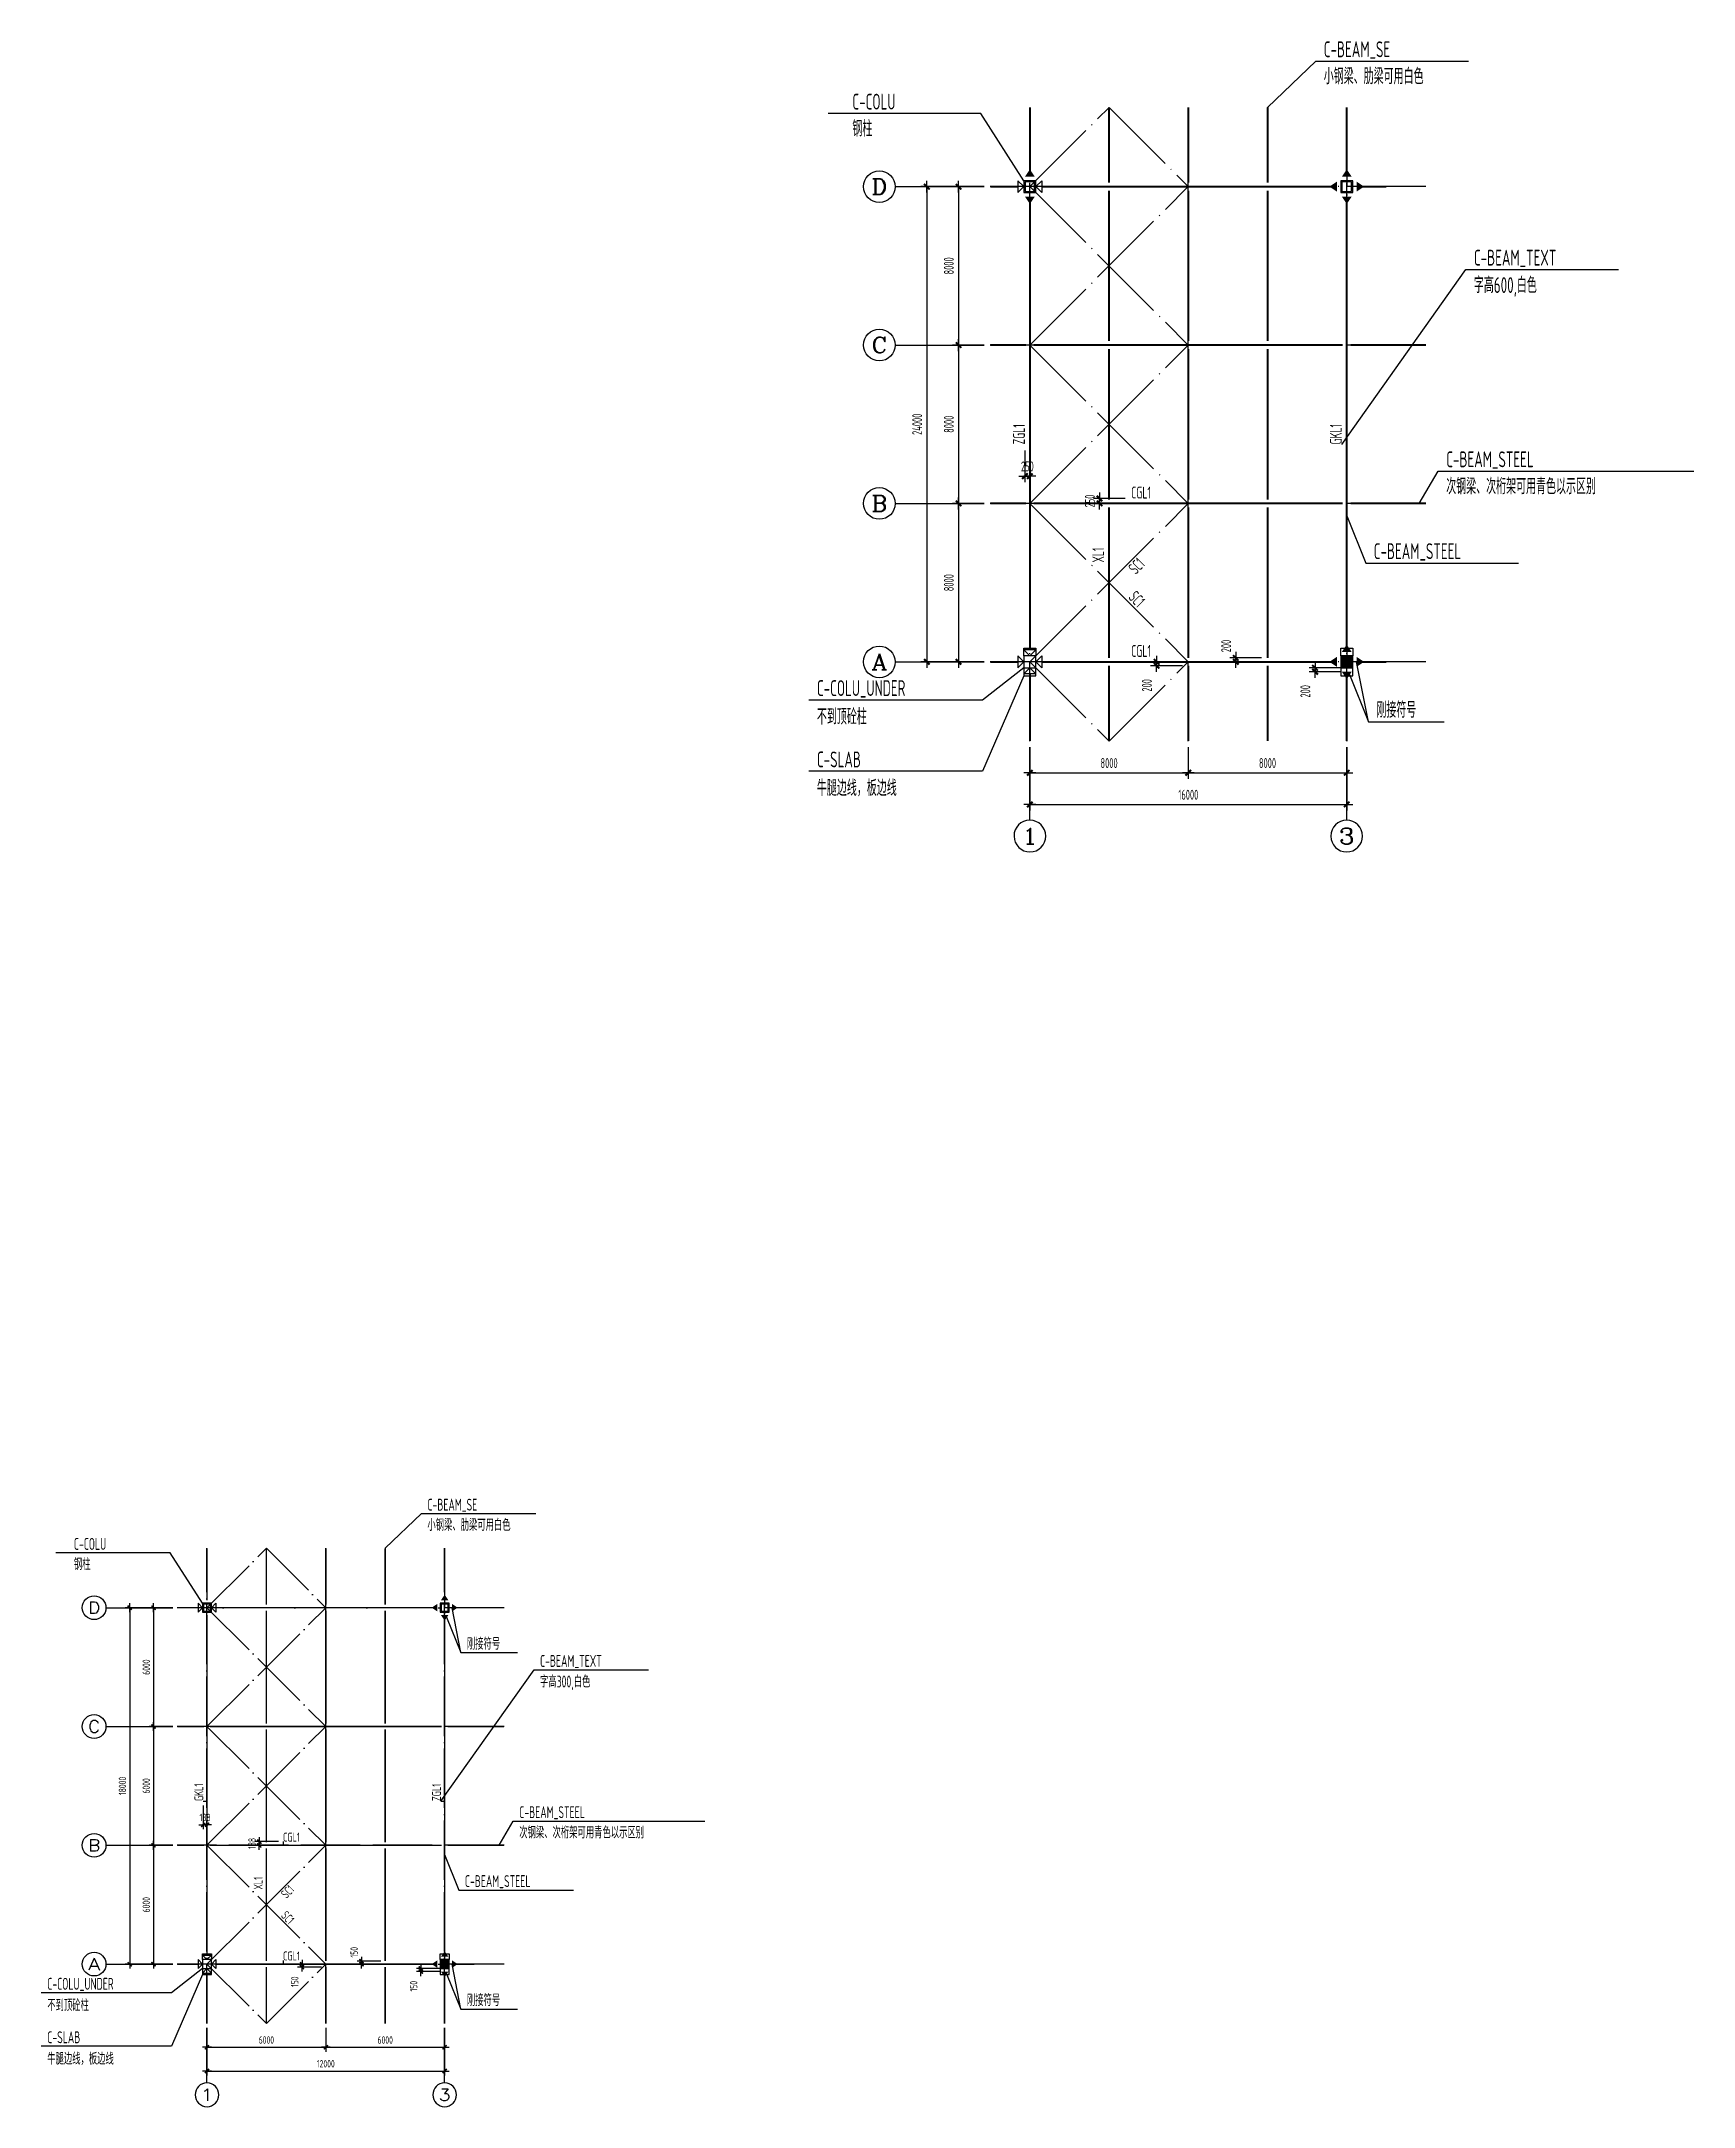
# Model space of a CAD drawing. Extents: x -469675 to 2400000, y -476501 to 2085364.
# Drawn here: x 296472 to 379902, y -175398 to -71088 of the extents above; entities that cross this region are included whole.
import ezdxf
from ezdxf.enums import TextEntityAlignment as Align

# ---------------------------------------------------------------- set-up
doc = ezdxf.new("R2010")
doc.units = 0
doc.header["$LTSCALE"] = 1000
doc.header["$MEASUREMENT"] = 0
for name, pattern in [('DASH', [0.35, 0.25, -0.1]), ('DOTE', [2.42, 2, -0.2, 0.02, -0.2]), ('PHANTOM2', [1.25, 0.625, -0.125, 0.125, -0.125, 0.125, -0.125])]:
    doc.linetypes.add(name, pattern=pattern)
doc.layers.get('0').update_dxf_attribs({"linetype": 'CONTINUOUS', "lineweight": 20})
doc.layers.get('Defpoints').update_dxf_attribs({"linetype": 'CONTINUOUS'})
for name, color, linetype in [('C-AXIS_DIM', 3, 'CONTINUOUS'), ('C-AXIS_DOTE', 1, 'DOTE'), ('C-BEAM_SE', 3, 'DASH'), ('C-BEAM_STEEL', 4, 'PHANTOM2'), ('C-BEAM_TEXT', 200, 'CONTINUOUS'), ('C-COLU', 2, 'CONTINUOUS'), ('C-COLU_HATCH', 253, 'CONTINUOUS'), ('C-COLU_UNDER', 6, 'DASH'), ('C-SLAB', 7, 'CONTINUOUS'), ('C-STEEL_BRACE', 2, 'DOTE')]:
    doc.layers.add(name, color=color, linetype=linetype)
doc.layers.add('C-注释', color=30, linetype='CONTINUOUS', plot=False)
doc.styles.add('COMPLEX', font='complex.shx', dxfattribs={"bigfont": 'gbhzfs.shx'})
doc.styles.add('DIM_FONT', font='gbxwxt.shx', dxfattribs={"width": 0.7, "bigfont": 'gbhzfs.shx'})
doc.styles.add('GBSTYLE', font='gbxwxt.shx', dxfattribs={"width": 0.7, "bigfont": 'gbhzfs.shx'})
doc.dimstyles.new('XB DIMN150', dxfattribs={"dimscale": 1.5, "dimtxt": 250, "dimasz": 1, "dimexe": 150, "dimexo": 150, "dimgap": 120, "dimtad": 1, "dimdec": 0, "dimzin": 0, "dimdsep": 46, "dimtxsty": 'DIM_FONT', "dimblk": '_dimx', "dimcen": 0.09, "dimclrt": 7, "dimazin": 0, "dimtfac": 1, "dimtdec": 0, "dimtix": 1, "dimtmove": 2, "dimatfit": 3, "dimldrblk": '_dimx', "dimfxl": 0, "dimtolj": 1, "dimtzin": 0, "dimarcsym": 0})
doc.dimstyles.new('XB DIMN200', dxfattribs={"dimscale": 2, "dimtxt": 250, "dimasz": 1, "dimexe": 150, "dimexo": 150, "dimgap": 120, "dimtad": 1, "dimdec": 0, "dimzin": 0, "dimdsep": 46, "dimtxsty": 'DIM_FONT', "dimblk": '_dimx', "dimcen": 0.09, "dimclrd": 3, "dimclre": 3, "dimclrt": 7, "dimazin": 0, "dimtfac": 1, "dimtdec": 0, "dimtix": 1, "dimtmove": 2, "dimatfit": 3, "dimldrblk": '_dimx', "dimfxl": 0, "dimtolj": 1, "dimtzin": 0, "dimarcsym": 0})

msp = doc.modelspace()

# ---------------------------------------------------------------- texts
at = {"layer": 'C-BEAM_TEXT', "color": 7, "ltscale": 2, "style": 'GBSTYLE', "width": 0.7}
for s, rotation, p in [('ZGL1', 90, (346134.306, -91446.5999)), ('GKL1', 90, (362134.306, -91446.5999)), ('XL1', 90, (350134.306, -97411.9607)), ('SC1', 45.734097741, (351736.3617, -98052.5882)), ('SC1', 314.265902259, (351323.2223, -99207.5443))]:
    msp.add_text(s, height=600, rotation=rotation, dxfattribs=at).set_placement(p)
for p in [(351503.8385, -94178.7232), (351503.8385, -102178.7232)]:
    msp.add_text('CGL1', height=600, dxfattribs=at).set_placement(p)
at = {"layer": 'C-BEAM_TEXT', "color": 7, "ltscale": 1.5, "style": 'GBSTYLE', "width": 0.7}
for s, rotation, p in [('GKL1', 90, (304648.9023, -159960.9139)), ('ZGL1', 90, (316648.9023, -159960.9139)), ('XL1', 90, (307648.9023, -164434.9346)), ('SC1', 45.73409774, (308850.444, -164915.4051)), ('SC1', 314.26590226, (308540.5895, -165781.6223))]:
    msp.add_text(s, height=450, rotation=rotation, dxfattribs=at).set_placement(p)
for p in [(308676.0516, -162010.0064), (308676.0516, -168010.0064)]:
    msp.add_text('CGL1', height=450, dxfattribs=at).set_placement(p)
at = {"layer": 'C-注释', "ltscale": 2, "style": 'GBSTYLE', "width": 0.7}
for s, p in [('C-BEAM_SE', (361223.6032, -71890.8056)), ('小钢梁、肋梁可用白色', (361223.6032, -73254.6151)), ('C-COLU', (337423.6032, -74534.6151)), ('钢柱', (337423.6032, -75898.4246)), ('C-BEAM_TEXT', (368803.6032, -82414.6151)), ('字高600,白色', (368803.6032, -83799.8783)), ('C-BEAM_STEEL', (367406.5913, -92598.1962)), ('次钢梁、次桁架可用青色以示区别', (367406.5913, -93962.0057)), ('C-BEAM_STEEL', (363746.5913, -97238.1962)), ('C-COLU_UNDER', (335631.2115, -104154.8612)), ('不到顶砼柱', (335631.2115, -105597.0086)), ('刚接符号', (363879.0875, -105253.5668)), ('C-SLAB', (335631.2115, -107756.1854)), ('牛腿边线，板边线', (335631.2115, -109198.3327))]:
    msp.add_text(s, height=800, dxfattribs=at).set_placement(p)
at = {"layer": 'C-注释', "ltscale": 1.5, "style": 'GBSTYLE', "width": 0.7}
for s, p in [('C-BEAM_SE', (315965.8752, -145294.0682)), ('小钢梁、肋梁可用白色', (315965.8752, -146316.9254)), ('C-COLU', (298115.8752, -147276.9254)), ('钢柱', (298115.8752, -148299.7825)), ('刚接符号', (317957.4883, -152316.1391)), ('C-BEAM_TEXT', (321650.8752, -153186.9254)), ('字高300,白色', (321650.8752, -154225.8727)), ('C-BEAM_STEEL', (320603.1162, -160824.6111)), ('次钢梁、次桁架可用青色以示区别', (320603.1162, -161847.4683)), ('C-BEAM_STEEL', (317858.1162, -164304.6111)), ('C-COLU_UNDER', (296771.5814, -169492.1099)), ('不到顶砼柱', (296771.5814, -170573.7204)), ('刚接符号', (317957.4883, -170316.1391)), ('C-SLAB', (296771.5814, -172193.103)), ('牛腿边线，板边线', (296771.5814, -173274.7135))]:
    msp.add_text(s, height=600, dxfattribs=at).set_placement(p)

# ---------------------------------------------------------------- blocks, each defined once
blk = doc.blocks.new('_dimx')
blk.add_line((-150, 0), (150, 0))
at = {"const_width": 50}
blk.add_lwpolyline([(-70, -70), (70, 70)], dxfattribs=at)
blk = doc.blocks.new('*D331')
at = {"layer": 'C-AXIS_DIM', "color": 3, "lineweight": -2, "ltscale": 2, "transparency": 16777216}
for p, q in [((354384, -106729), (354384, -108329)), ((362384, -106729), (362384, -108329)), ((354386, -108029), (362382, -108029))]:
    blk.add_line(p, q, dxfattribs=at)
at = {"layer": 'Defpoints', "color": 0, "ltscale": 2, "transparency": 16777216}
for p in [(354384, -106429), (362384, -106429), (362384, -108029)]:
    blk.add_point(p, dxfattribs=at)
at = {"layer": 'C-AXIS_DIM', "color": 3, "lineweight": -2, "ltscale": 2, "transparency": 16777216, "xscale": 2, "yscale": 2, "zscale": 2, "rotation": 180}
blk.add_blockref('_dimx', (354384, -108029), dxfattribs=at)
at = {"layer": 'C-AXIS_DIM', "color": 3, "lineweight": -2, "ltscale": 2, "transparency": 16777216, "xscale": 2, "yscale": 2, "zscale": 2}
blk.add_blockref('_dimx', (362384, -108029), dxfattribs=at)
at = {"layer": 'C-AXIS_DIM', "color": 7, "ltscale": 2, "transparency": 16777216, "insert": (358384, -107539), "char_height": 500, "attachment_point": 5, "style": 'DIM_FONT'}
blk.add_mtext('\\A1;8000', dxfattribs=at)
blk = doc.blocks.new('*D332')
at = {"layer": 'C-AXIS_DIM', "color": 3, "lineweight": -2, "ltscale": 2, "transparency": 16777216}
for p, q in [((346384, -106729), (346384, -108329)), ((354384, -106729), (354384, -108329)), ((346386, -108029), (354382, -108029))]:
    blk.add_line(p, q, dxfattribs=at)
at = {"layer": 'Defpoints', "color": 0, "ltscale": 2, "transparency": 16777216}
for p in [(346384, -106429), (354384, -106429), (354384, -108029)]:
    blk.add_point(p, dxfattribs=at)
at = {"layer": 'C-AXIS_DIM', "color": 3, "lineweight": -2, "ltscale": 2, "transparency": 16777216, "xscale": 2, "yscale": 2, "zscale": 2, "rotation": 180}
blk.add_blockref('_dimx', (346384, -108029), dxfattribs=at)
at = {"layer": 'C-AXIS_DIM', "color": 3, "lineweight": -2, "ltscale": 2, "transparency": 16777216, "xscale": 2, "yscale": 2, "zscale": 2}
blk.add_blockref('_dimx', (354384, -108029), dxfattribs=at)
at = {"layer": 'C-AXIS_DIM', "color": 7, "ltscale": 2, "transparency": 16777216, "insert": (350384, -107539), "char_height": 500, "attachment_point": 5, "style": 'DIM_FONT'}
blk.add_mtext('\\A1;8000', dxfattribs=at)
blk = doc.blocks.new('刚接符号')
at = {"layer": 'C-BEAM_STEEL', "color": 0}
blk.add_lwpolyline([(0, 0, 250, 50, 0), (150, 0, 50, 50, 0)], format="xyseb", dxfattribs=at)
blk = doc.blocks.new('*D333')
at = {"layer": 'C-注释', "color": 3, "lineweight": -2, "ltscale": 2, "transparency": 16777216}
for p, q in [((346134, -91747), (346134, -93347)), ((346384, -91747), (346384, -93347)), ((346132, -93047), (346130, -93047)), ((346134, -93047), (346384, -93047)), ((346386, -93047), (346388, -93047))]:
    blk.add_line(p, q, dxfattribs=at)
at = {"layer": 'Defpoints', "color": 0, "ltscale": 2, "transparency": 16777216}
for p in [(346134, -91447), (346384, -91447), (346384, -93047)]:
    blk.add_point(p, dxfattribs=at)
at = {"layer": 'C-注释', "color": 3, "lineweight": -2, "ltscale": 2, "transparency": 16777216, "xscale": 2, "yscale": 2, "zscale": 2}
blk.add_blockref('_dimx', (346134, -93047), dxfattribs=at)
at = {"layer": 'C-注释', "color": 3, "lineweight": -2, "ltscale": 2, "transparency": 16777216, "xscale": 2, "yscale": 2, "zscale": 2, "rotation": 180}
blk.add_blockref('_dimx', (346384, -93047), dxfattribs=at)
at = {"layer": 'C-注释', "color": 7, "ltscale": 2, "transparency": 16777216, "insert": (346259, -92557), "char_height": 500, "attachment_point": 5, "style": 'DIM_FONT'}
blk.add_mtext('\\A1;250', dxfattribs=at)
blk = doc.blocks.new('*D334')
at = {"layer": 'C-注释', "color": 3, "lineweight": -2, "ltscale": 2, "transparency": 16777216}
for p, q in [((351204, -94179), (349604, -94179)), ((351204, -94429), (349604, -94429)), ((349904, -94177), (349904, -94175)), ((349904, -94179), (349904, -94429)), ((349904, -94431), (349904, -94433))]:
    blk.add_line(p, q, dxfattribs=at)
at = {"layer": 'Defpoints', "color": 0, "ltscale": 2, "transparency": 16777216}
for p in [(349904, -94429), (351504, -94179), (351504, -94429)]:
    blk.add_point(p, dxfattribs=at)
at = {"layer": 'C-注释', "color": 3, "lineweight": -2, "ltscale": 2, "transparency": 16777216, "xscale": 2, "yscale": 2, "zscale": 2}
for p, rotation in [((349904, -94179), 270), ((349904, -94429), 90)]:
    blk.add_blockref('_dimx', p, dxfattribs=dict(at, rotation=rotation))
at = {"layer": 'C-注释', "color": 7, "ltscale": 2, "transparency": 16777216, "insert": (349414, -94304), "char_height": 500, "attachment_point": 5, "rotation": 90, "style": 'DIM_FONT'}
blk.add_mtext('\\A1;250', dxfattribs=at)
blk = doc.blocks.new('*D335')
at = {"layer": 'C-注释', "color": 3, "lineweight": -2, "ltscale": 2, "transparency": 16777216}
for p, q in [((358084, -102229), (356484, -102229)), ((358084, -102429), (356484, -102429)), ((356784, -102227), (356784, -102225)), ((356784, -102229), (356784, -102429)), ((356784, -102431), (356784, -102433))]:
    blk.add_line(p, q, dxfattribs=at)
at = {"layer": 'Defpoints', "color": 0, "ltscale": 2, "transparency": 16777216}
for p in [(356784, -102429), (358384, -102229), (358384, -102429)]:
    blk.add_point(p, dxfattribs=at)
at = {"layer": 'C-注释', "color": 3, "lineweight": -2, "ltscale": 2, "transparency": 16777216, "xscale": 2, "yscale": 2, "zscale": 2}
for p, rotation in [((356784, -102229), 270), ((356784, -102429), 90)]:
    blk.add_blockref('_dimx', p, dxfattribs=dict(at, rotation=rotation))
at = {"layer": 'C-注释', "color": 7, "ltscale": 2, "transparency": 16777216, "insert": (356294, -101629), "char_height": 500, "attachment_point": 5, "rotation": 90, "style": 'DIM_FONT'}
blk.add_mtext('\\A1;200', dxfattribs=at)
blk = doc.blocks.new('*D336')
at = {"layer": 'C-注释', "color": 3, "lineweight": -2, "ltscale": 2, "transparency": 16777216}
for p, q in [((354084, -102429), (352484, -102429)), ((354084, -102629), (352484, -102629)), ((352784, -102427), (352784, -102425)), ((352784, -102429), (352784, -102629)), ((352784, -102631), (352784, -102633))]:
    blk.add_line(p, q, dxfattribs=at)
at = {"layer": 'Defpoints', "color": 0, "ltscale": 2, "transparency": 16777216}
for p in [(352784, -102629), (354384, -102429), (354384, -102629)]:
    blk.add_point(p, dxfattribs=at)
at = {"layer": 'C-注释', "color": 3, "lineweight": -2, "ltscale": 2, "transparency": 16777216, "xscale": 2, "yscale": 2, "zscale": 2}
for p, rotation in [((352784, -102429), 270), ((352784, -102629), 90)]:
    blk.add_blockref('_dimx', p, dxfattribs=dict(at, rotation=rotation))
at = {"layer": 'C-注释', "color": 7, "ltscale": 2, "transparency": 16777216, "insert": (352294, -103615), "char_height": 500, "attachment_point": 5, "rotation": 90, "style": 'DIM_FONT'}
blk.add_mtext('\\A1;200', dxfattribs=at)
blk = doc.blocks.new('*D337')
at = {"layer": 'C-注释', "color": 3, "lineweight": -2, "ltscale": 2, "transparency": 16777216}
for p, q in [((362084, -102729), (360484, -102729)), ((362084, -102929), (360484, -102929)), ((360784, -102727), (360784, -102725)), ((360784, -102729), (360784, -102929)), ((360784, -102931), (360784, -102933))]:
    blk.add_line(p, q, dxfattribs=at)
at = {"layer": 'Defpoints', "color": 0, "ltscale": 2, "transparency": 16777216}
for p in [(360784, -102929), (362384, -102729), (362384, -102929)]:
    blk.add_point(p, dxfattribs=at)
at = {"layer": 'C-注释', "color": 3, "lineweight": -2, "ltscale": 2, "transparency": 16777216, "xscale": 2, "yscale": 2, "zscale": 2}
for p, rotation in [((360784, -102729), 270), ((360784, -102929), 90)]:
    blk.add_blockref('_dimx', p, dxfattribs=dict(at, rotation=rotation))
at = {"layer": 'C-注释', "color": 7, "ltscale": 2, "transparency": 16777216, "insert": (360294, -103915), "char_height": 500, "attachment_point": 5, "rotation": 90, "style": 'DIM_FONT'}
blk.add_mtext('\\A1;200', dxfattribs=at)
blk = doc.blocks.new('轴号')
at = {"layer": 'C-AXIS_DIM', "extrusion": (0, 0, -1)}
blk.add_ellipse((0, 0), major_axis=(-1, 400), ratio=1, start_param=1.574827287593684, end_param=7.858012594773271, dxfattribs=at)
at = {"layer": 'C-AXIS_DIM', "style": 'COMPLEX', "width": 1.166667}
blk.add_attdef('A', text='', height=400, dxfattribs=at).set_placement((-200, -200), (200, -200), align=Align.FIT)
blk = doc.blocks.new('*D338')
at = {"layer": 'C-AXIS_DIM', "color": 3, "lineweight": -2, "ltscale": 2, "transparency": 16777216}
for p, q in [((346384, -108329), (346384, -109929)), ((362384, -108329), (362384, -109929)), ((346386, -109629), (362382, -109629))]:
    blk.add_line(p, q, dxfattribs=at)
at = {"layer": 'Defpoints', "color": 0, "ltscale": 2, "transparency": 16777216}
for p in [(346384, -108029), (362384, -108029), (362384, -109629)]:
    blk.add_point(p, dxfattribs=at)
at = {"layer": 'C-AXIS_DIM', "color": 3, "lineweight": -2, "ltscale": 2, "transparency": 16777216, "xscale": 2, "yscale": 2, "zscale": 2, "rotation": 180}
blk.add_blockref('_dimx', (346384, -109629), dxfattribs=at)
at = {"layer": 'C-AXIS_DIM', "color": 3, "lineweight": -2, "ltscale": 2, "transparency": 16777216, "xscale": 2, "yscale": 2, "zscale": 2}
blk.add_blockref('_dimx', (362384, -109629), dxfattribs=at)
at = {"layer": 'C-AXIS_DIM', "color": 7, "ltscale": 2, "transparency": 16777216, "insert": (354384, -109139), "char_height": 500, "attachment_point": 5, "style": 'DIM_FONT'}
blk.add_mtext('\\A1;16000', dxfattribs=at)
blk = doc.blocks.new('*D339')
at = {"layer": 'C-AXIS_DIM', "color": 3, "lineweight": -2, "ltscale": 2, "transparency": 16777216}
for p, q in [((344084, -94429), (342484, -94429)), ((342784, -94431), (342784, -102427)), ((344084, -102429), (342484, -102429))]:
    blk.add_line(p, q, dxfattribs=at)
at = {"layer": 'Defpoints', "color": 0, "ltscale": 2, "transparency": 16777216}
for p in [(344384, -94429), (342784, -102429), (344384, -102429)]:
    blk.add_point(p, dxfattribs=at)
at = {"layer": 'C-AXIS_DIM', "color": 3, "lineweight": -2, "ltscale": 2, "transparency": 16777216, "xscale": 2, "yscale": 2, "zscale": 2}
for p, rotation in [((342784, -94429), 90), ((342784, -102429), 270)]:
    blk.add_blockref('_dimx', p, dxfattribs=dict(at, rotation=rotation))
at = {"layer": 'C-AXIS_DIM', "color": 7, "ltscale": 2, "transparency": 16777216, "insert": (342294, -98429), "char_height": 500, "attachment_point": 5, "rotation": 90, "style": 'DIM_FONT'}
blk.add_mtext('\\A1;8000', dxfattribs=at)
blk = doc.blocks.new('*D340')
at = {"layer": 'C-AXIS_DIM', "color": 3, "lineweight": -2, "ltscale": 2, "transparency": 16777216}
for p, q in [((342484, -78429), (340884, -78429)), ((341184, -78431), (341184, -102427)), ((342484, -102429), (340884, -102429))]:
    blk.add_line(p, q, dxfattribs=at)
at = {"layer": 'Defpoints', "color": 0, "ltscale": 2, "transparency": 16777216}
for p in [(342784, -78429), (341184, -102429), (342784, -102429)]:
    blk.add_point(p, dxfattribs=at)
at = {"layer": 'C-AXIS_DIM', "color": 3, "lineweight": -2, "ltscale": 2, "transparency": 16777216, "xscale": 2, "yscale": 2, "zscale": 2}
for p, rotation in [((341184, -78429), 90), ((341184, -102429), 270)]:
    blk.add_blockref('_dimx', p, dxfattribs=dict(at, rotation=rotation))
at = {"layer": 'C-AXIS_DIM', "color": 7, "ltscale": 2, "transparency": 16777216, "insert": (340694, -90429), "char_height": 500, "attachment_point": 5, "rotation": 90, "style": 'DIM_FONT'}
blk.add_mtext('\\A1;24000', dxfattribs=at)
blk = doc.blocks.new('*D341')
at = {"layer": 'C-AXIS_DIM', "color": 3, "lineweight": -2, "ltscale": 2, "transparency": 16777216}
for p, q in [((344084, -86429), (342484, -86429)), ((342784, -86431), (342784, -94427)), ((344084, -94429), (342484, -94429))]:
    blk.add_line(p, q, dxfattribs=at)
at = {"layer": 'Defpoints', "color": 0, "ltscale": 2, "transparency": 16777216}
for p in [(344384, -86429), (342784, -94429), (344384, -94429)]:
    blk.add_point(p, dxfattribs=at)
at = {"layer": 'C-AXIS_DIM', "color": 3, "lineweight": -2, "ltscale": 2, "transparency": 16777216, "xscale": 2, "yscale": 2, "zscale": 2}
for p, rotation in [((342784, -86429), 90), ((342784, -94429), 270)]:
    blk.add_blockref('_dimx', p, dxfattribs=dict(at, rotation=rotation))
at = {"layer": 'C-AXIS_DIM', "color": 7, "ltscale": 2, "transparency": 16777216, "insert": (342294, -90429), "char_height": 500, "attachment_point": 5, "rotation": 90, "style": 'DIM_FONT'}
blk.add_mtext('\\A1;8000', dxfattribs=at)
blk = doc.blocks.new('*D342')
at = {"layer": 'C-AXIS_DIM', "color": 3, "lineweight": -2, "ltscale": 2, "transparency": 16777216}
for p, q in [((344084, -78429), (342484, -78429)), ((342784, -78431), (342784, -86427)), ((344084, -86429), (342484, -86429))]:
    blk.add_line(p, q, dxfattribs=at)
at = {"layer": 'Defpoints', "color": 0, "ltscale": 2, "transparency": 16777216}
for p in [(344384, -78429), (342784, -86429), (344384, -86429)]:
    blk.add_point(p, dxfattribs=at)
at = {"layer": 'C-AXIS_DIM', "color": 3, "lineweight": -2, "ltscale": 2, "transparency": 16777216, "xscale": 2, "yscale": 2, "zscale": 2}
for p, rotation in [((342784, -78429), 90), ((342784, -86429), 270)]:
    blk.add_blockref('_dimx', p, dxfattribs=dict(at, rotation=rotation))
at = {"layer": 'C-AXIS_DIM', "color": 7, "ltscale": 2, "transparency": 16777216, "insert": (342294, -82429), "char_height": 500, "attachment_point": 5, "rotation": 90, "style": 'DIM_FONT'}
blk.add_mtext('\\A1;8000', dxfattribs=at)
blk = doc.blocks.new('*D391')
at = {"layer": 'C-AXIS_DIM', "color": 0, "lineweight": -2, "ltscale": 1.5, "transparency": 16777216}
for p, q in [((310836, -171423), (310836, -172623)), ((316836, -171423), (316836, -172623)), ((310838, -172398), (316835, -172398))]:
    blk.add_line(p, q, dxfattribs=at)
at = {"layer": 'Defpoints', "color": 0, "ltscale": 1.5, "transparency": 16777216}
for p in [(310836, -171198), (316836, -171198), (316836, -172398)]:
    blk.add_point(p, dxfattribs=at)
at = {"layer": 'C-AXIS_DIM', "color": 0, "lineweight": -2, "ltscale": 1.5, "transparency": 16777216, "xscale": 1.5, "yscale": 1.5, "zscale": 1.5, "rotation": 180}
blk.add_blockref('_dimx', (310836, -172398), dxfattribs=at)
at = {"layer": 'C-AXIS_DIM', "color": 0, "lineweight": -2, "ltscale": 1.5, "transparency": 16777216, "xscale": 1.5, "yscale": 1.5, "zscale": 1.5}
blk.add_blockref('_dimx', (316836, -172398), dxfattribs=at)
at = {"layer": 'C-AXIS_DIM', "color": 7, "ltscale": 1.5, "transparency": 16777216, "insert": (313836, -172030), "char_height": 375, "attachment_point": 5, "style": 'DIM_FONT'}
blk.add_mtext('\\A1;6000', dxfattribs=at)
blk = doc.blocks.new('*D392')
at = {"layer": 'C-AXIS_DIM', "color": 0, "lineweight": -2, "ltscale": 1.5, "transparency": 16777216}
for p, q in [((304836, -171423), (304836, -172623)), ((310836, -171423), (310836, -172623)), ((304838, -172398), (310835, -172398))]:
    blk.add_line(p, q, dxfattribs=at)
at = {"layer": 'Defpoints', "color": 0, "ltscale": 1.5, "transparency": 16777216}
for p in [(304836, -171198), (310836, -171198), (310836, -172398)]:
    blk.add_point(p, dxfattribs=at)
at = {"layer": 'C-AXIS_DIM', "color": 0, "lineweight": -2, "ltscale": 1.5, "transparency": 16777216, "xscale": 1.5, "yscale": 1.5, "zscale": 1.5, "rotation": 180}
blk.add_blockref('_dimx', (304836, -172398), dxfattribs=at)
at = {"layer": 'C-AXIS_DIM', "color": 0, "lineweight": -2, "ltscale": 1.5, "transparency": 16777216, "xscale": 1.5, "yscale": 1.5, "zscale": 1.5}
blk.add_blockref('_dimx', (310836, -172398), dxfattribs=at)
at = {"layer": 'C-AXIS_DIM', "color": 7, "ltscale": 1.5, "transparency": 16777216, "insert": (307836, -172030), "char_height": 375, "attachment_point": 5, "style": 'DIM_FONT'}
blk.add_mtext('\\A1;6000', dxfattribs=at)
blk = doc.blocks.new('*D393')
at = {"layer": 'C-注释', "color": 0, "lineweight": -2, "ltscale": 1.5, "transparency": 16777216}
for p, q in [((304649, -160186), (304649, -161386)), ((304836, -160186), (304836, -161386)), ((304647, -161161), (304646, -161161)), ((304649, -161161), (304836, -161161)), ((304838, -161161), (304839, -161161))]:
    blk.add_line(p, q, dxfattribs=at)
at = {"layer": 'Defpoints', "color": 0, "ltscale": 1.5, "transparency": 16777216}
for p in [(304649, -159961), (304836, -159961), (304836, -161161)]:
    blk.add_point(p, dxfattribs=at)
at = {"layer": 'C-注释', "color": 0, "lineweight": -2, "ltscale": 1.5, "transparency": 16777216, "xscale": 1.5, "yscale": 1.5, "zscale": 1.5}
blk.add_blockref('_dimx', (304649, -161161), dxfattribs=at)
at = {"layer": 'C-注释', "color": 0, "lineweight": -2, "ltscale": 1.5, "transparency": 16777216, "xscale": 1.5, "yscale": 1.5, "zscale": 1.5, "rotation": 180}
blk.add_blockref('_dimx', (304836, -161161), dxfattribs=at)
at = {"layer": 'C-注释', "color": 7, "ltscale": 1.5, "transparency": 16777216, "insert": (304743, -160793), "char_height": 375, "attachment_point": 5, "style": 'DIM_FONT'}
blk.add_mtext('\\A1;188', dxfattribs=at)
blk = doc.blocks.new('*D394')
at = {"layer": 'C-注释', "color": 0, "lineweight": -2, "ltscale": 1.5, "transparency": 16777216}
for p, q in [((308451, -162010), (307251, -162010)), ((308451, -162198), (307251, -162198)), ((307476, -162009), (307476, -162007)), ((307476, -162010), (307476, -162198)), ((307476, -162199), (307476, -162201))]:
    blk.add_line(p, q, dxfattribs=at)
at = {"layer": 'Defpoints', "color": 0, "ltscale": 1.5, "transparency": 16777216}
for p in [(307476, -162198), (308676, -162010), (308676, -162198)]:
    blk.add_point(p, dxfattribs=at)
at = {"layer": 'C-注释', "color": 0, "lineweight": -2, "ltscale": 1.5, "transparency": 16777216, "xscale": 1.5, "yscale": 1.5, "zscale": 1.5}
for p, rotation in [((307476, -162010), 270), ((307476, -162198), 90)]:
    blk.add_blockref('_dimx', p, dxfattribs=dict(at, rotation=rotation))
at = {"layer": 'C-注释', "color": 7, "ltscale": 1.5, "transparency": 16777216, "insert": (307109, -162104), "char_height": 375, "attachment_point": 5, "rotation": 90, "style": 'DIM_FONT'}
blk.add_mtext('\\A1;188', dxfattribs=at)
blk = doc.blocks.new('*D395')
at = {"layer": 'C-注释', "color": 0, "lineweight": -2, "ltscale": 1.5, "transparency": 16777216}
for p, q in [((313611, -168048), (312411, -168048)), ((313611, -168198), (312411, -168198)), ((312636, -168046), (312636, -168045)), ((312636, -168048), (312636, -168198)), ((312636, -168199), (312636, -168201))]:
    blk.add_line(p, q, dxfattribs=at)
at = {"layer": 'Defpoints', "color": 0, "ltscale": 1.5, "transparency": 16777216}
for p in [(312636, -168198), (313836, -168048), (313836, -168198)]:
    blk.add_point(p, dxfattribs=at)
at = {"layer": 'C-注释', "color": 0, "lineweight": -2, "ltscale": 1.5, "transparency": 16777216, "xscale": 1.5, "yscale": 1.5, "zscale": 1.5}
for p, rotation in [((312636, -168048), 270), ((312636, -168198), 90)]:
    blk.add_blockref('_dimx', p, dxfattribs=dict(at, rotation=rotation))
at = {"layer": 'C-注释', "color": 7, "ltscale": 1.5, "transparency": 16777216, "insert": (312269, -167598), "char_height": 375, "attachment_point": 5, "rotation": 90, "style": 'DIM_FONT'}
blk.add_mtext('\\A1;150', dxfattribs=at)
blk = doc.blocks.new('*D396')
at = {"layer": 'C-注释', "color": 0, "lineweight": -2, "ltscale": 1.5, "transparency": 16777216}
for p, q in [((310611, -168198), (309411, -168198)), ((310611, -168348), (309411, -168348)), ((309636, -168196), (309636, -168195)), ((309636, -168198), (309636, -168348)), ((309636, -168349), (309636, -168351))]:
    blk.add_line(p, q, dxfattribs=at)
at = {"layer": 'Defpoints', "color": 0, "ltscale": 1.5, "transparency": 16777216}
for p in [(309636, -168348), (310836, -168198), (310836, -168348)]:
    blk.add_point(p, dxfattribs=at)
at = {"layer": 'C-注释', "color": 0, "lineweight": -2, "ltscale": 1.5, "transparency": 16777216, "xscale": 1.5, "yscale": 1.5, "zscale": 1.5}
for p, rotation in [((309636, -168198), 270), ((309636, -168348), 90)]:
    blk.add_blockref('_dimx', p, dxfattribs=dict(at, rotation=rotation))
at = {"layer": 'C-注释', "color": 7, "ltscale": 1.5, "transparency": 16777216, "insert": (309269, -169087), "char_height": 375, "attachment_point": 5, "rotation": 90, "style": 'DIM_FONT'}
blk.add_mtext('\\A1;150', dxfattribs=at)
blk = doc.blocks.new('*D397')
at = {"layer": 'C-注释', "color": 0, "lineweight": -2, "ltscale": 1.5, "transparency": 16777216}
for p, q in [((316611, -168423), (315411, -168423)), ((316611, -168573), (315411, -168573)), ((315636, -168421), (315636, -168420)), ((315636, -168423), (315636, -168573)), ((315636, -168574), (315636, -168576))]:
    blk.add_line(p, q, dxfattribs=at)
at = {"layer": 'Defpoints', "color": 0, "ltscale": 1.5, "transparency": 16777216}
for p in [(315636, -168573), (316836, -168423), (316836, -168573)]:
    blk.add_point(p, dxfattribs=at)
at = {"layer": 'C-注释', "color": 0, "lineweight": -2, "ltscale": 1.5, "transparency": 16777216, "xscale": 1.5, "yscale": 1.5, "zscale": 1.5}
for p, rotation in [((315636, -168423), 270), ((315636, -168573), 90)]:
    blk.add_blockref('_dimx', p, dxfattribs=dict(at, rotation=rotation))
at = {"layer": 'C-注释', "color": 7, "ltscale": 1.5, "transparency": 16777216, "insert": (315269, -169312), "char_height": 375, "attachment_point": 5, "rotation": 90, "style": 'DIM_FONT'}
blk.add_mtext('\\A1;150', dxfattribs=at)
blk = doc.blocks.new('*D398')
at = {"layer": 'C-AXIS_DIM', "color": 0, "lineweight": -2, "ltscale": 1.5, "transparency": 16777216}
for p, q in [((304836, -172623), (304836, -173823)), ((316836, -172623), (316836, -173823)), ((304838, -173598), (316835, -173598))]:
    blk.add_line(p, q, dxfattribs=at)
at = {"layer": 'Defpoints', "color": 0, "ltscale": 1.5, "transparency": 16777216}
for p in [(304836, -172398), (316836, -172398), (316836, -173598)]:
    blk.add_point(p, dxfattribs=at)
at = {"layer": 'C-AXIS_DIM', "color": 0, "lineweight": -2, "ltscale": 1.5, "transparency": 16777216, "xscale": 1.5, "yscale": 1.5, "zscale": 1.5, "rotation": 180}
blk.add_blockref('_dimx', (304836, -173598), dxfattribs=at)
at = {"layer": 'C-AXIS_DIM', "color": 0, "lineweight": -2, "ltscale": 1.5, "transparency": 16777216, "xscale": 1.5, "yscale": 1.5, "zscale": 1.5}
blk.add_blockref('_dimx', (316836, -173598), dxfattribs=at)
at = {"layer": 'C-AXIS_DIM', "color": 7, "ltscale": 1.5, "transparency": 16777216, "insert": (310836, -173230), "char_height": 375, "attachment_point": 5, "style": 'DIM_FONT'}
blk.add_mtext('\\A1;12000', dxfattribs=at)
blk = doc.blocks.new('*D399')
at = {"layer": 'C-AXIS_DIM', "color": 0, "lineweight": -2, "ltscale": 1.5, "transparency": 16777216}
for p, q in [((303111, -162198), (301911, -162198)), ((302136, -162199), (302136, -168196)), ((303111, -168198), (301911, -168198))]:
    blk.add_line(p, q, dxfattribs=at)
at = {"layer": 'Defpoints', "color": 0, "ltscale": 1.5, "transparency": 16777216}
for p in [(303336, -162198), (302136, -168198), (303336, -168198)]:
    blk.add_point(p, dxfattribs=at)
at = {"layer": 'C-AXIS_DIM', "color": 0, "lineweight": -2, "ltscale": 1.5, "transparency": 16777216, "xscale": 1.5, "yscale": 1.5, "zscale": 1.5}
for p, rotation in [((302136, -162198), 90), ((302136, -168198), 270)]:
    blk.add_blockref('_dimx', p, dxfattribs=dict(at, rotation=rotation))
at = {"layer": 'C-AXIS_DIM', "color": 7, "ltscale": 1.5, "transparency": 16777216, "insert": (301769, -165198), "char_height": 375, "attachment_point": 5, "rotation": 90, "style": 'DIM_FONT'}
blk.add_mtext('\\A1;6000', dxfattribs=at)
blk = doc.blocks.new('*D400')
at = {"layer": 'C-AXIS_DIM', "color": 0, "lineweight": -2, "ltscale": 1.5, "transparency": 16777216}
for p, q in [((301911, -150198), (300711, -150198)), ((300936, -150199), (300936, -168196)), ((301911, -168198), (300711, -168198))]:
    blk.add_line(p, q, dxfattribs=at)
at = {"layer": 'Defpoints', "color": 0, "ltscale": 1.5, "transparency": 16777216}
for p in [(302136, -150198), (300936, -168198), (302136, -168198)]:
    blk.add_point(p, dxfattribs=at)
at = {"layer": 'C-AXIS_DIM', "color": 0, "lineweight": -2, "ltscale": 1.5, "transparency": 16777216, "xscale": 1.5, "yscale": 1.5, "zscale": 1.5}
for p, rotation in [((300936, -150198), 90), ((300936, -168198), 270)]:
    blk.add_blockref('_dimx', p, dxfattribs=dict(at, rotation=rotation))
at = {"layer": 'C-AXIS_DIM', "color": 7, "ltscale": 1.5, "transparency": 16777216, "insert": (300569, -159198), "char_height": 375, "attachment_point": 5, "rotation": 90, "style": 'DIM_FONT'}
blk.add_mtext('\\A1;18000', dxfattribs=at)
blk = doc.blocks.new('*D401')
at = {"layer": 'C-AXIS_DIM', "color": 0, "lineweight": -2, "ltscale": 1.5, "transparency": 16777216}
for p, q in [((303111, -156198), (301911, -156198)), ((302136, -156199), (302136, -162196)), ((303111, -162198), (301911, -162198))]:
    blk.add_line(p, q, dxfattribs=at)
at = {"layer": 'Defpoints', "color": 0, "ltscale": 1.5, "transparency": 16777216}
for p in [(303336, -156198), (302136, -162198), (303336, -162198)]:
    blk.add_point(p, dxfattribs=at)
at = {"layer": 'C-AXIS_DIM', "color": 0, "lineweight": -2, "ltscale": 1.5, "transparency": 16777216, "xscale": 1.5, "yscale": 1.5, "zscale": 1.5}
for p, rotation in [((302136, -156198), 90), ((302136, -162198), 270)]:
    blk.add_blockref('_dimx', p, dxfattribs=dict(at, rotation=rotation))
at = {"layer": 'C-AXIS_DIM', "color": 7, "ltscale": 1.5, "transparency": 16777216, "insert": (301769, -159198), "char_height": 375, "attachment_point": 5, "rotation": 90, "style": 'DIM_FONT'}
blk.add_mtext('\\A1;6000', dxfattribs=at)
blk = doc.blocks.new('*D402')
at = {"layer": 'C-AXIS_DIM', "color": 0, "lineweight": -2, "ltscale": 1.5, "transparency": 16777216}
for p, q in [((303111, -150198), (301911, -150198)), ((302136, -150199), (302136, -156196)), ((303111, -156198), (301911, -156198))]:
    blk.add_line(p, q, dxfattribs=at)
at = {"layer": 'Defpoints', "color": 0, "ltscale": 1.5, "transparency": 16777216}
for p in [(303336, -150198), (302136, -156198), (303336, -156198)]:
    blk.add_point(p, dxfattribs=at)
at = {"layer": 'C-AXIS_DIM', "color": 0, "lineweight": -2, "ltscale": 1.5, "transparency": 16777216, "xscale": 1.5, "yscale": 1.5, "zscale": 1.5}
for p, rotation in [((302136, -150198), 90), ((302136, -156198), 270)]:
    blk.add_blockref('_dimx', p, dxfattribs=dict(at, rotation=rotation))
at = {"layer": 'C-AXIS_DIM', "color": 7, "ltscale": 1.5, "transparency": 16777216, "insert": (301769, -153198), "char_height": 375, "attachment_point": 5, "rotation": 90, "style": 'DIM_FONT'}
blk.add_mtext('\\A1;6000', dxfattribs=at)

# ---------------------------------------------------------------- dimensions: what is measured, and where the dimension line sits
at = {"layer": 'C-AXIS_DIM', "ltscale": 2}
for base, p1, p2, angle, picture, middle in [((341184.306, -102428.7232), (342784.306, -78428.7232), (342784.306, -102428.7232), 90, '*D340', (340694.306, -90428.7232)), ((342784.306, -86428.7232), (344384.306, -78428.7232), (344384.306, -86428.7232), 90, '*D342', (342294.306, -82428.7232)), ((342784.306, -94428.7232), (344384.306, -86428.7232), (344384.306, -94428.7232), 90, '*D341', (342294.306, -90428.7232)), ((342784.306, -102428.7232), (344384.306, -94428.7232), (344384.306, -102428.7232), 90, '*D339', (342294.306, -98428.7232)), ((354384.306, -108028.7232), (346384.306, -106428.7232), (354384.306, -106428.7232), 180, '*D332', (350384.306, -107538.7232)), ((362384.306, -108028.7232), (354384.306, -106428.7232), (362384.306, -106428.7232), 180, '*D331', (358384.306, -107538.7232)), ((362384.306, -109628.7232), (346384.306, -108028.7232), (362384.306, -108028.7232), 180, '*D338', (354384.306, -109138.7232))]:
    dim = msp.add_linear_dim(base=base, p1=p1, p2=p2, angle=angle, dimstyle='XB DIMN200', dxfattribs=at)
    dim.commit()
    dim.dimension.update_dxf_attribs({"geometry": picture, "text_midpoint": middle})
at = {"layer": 'C-AXIS_DIM', "ltscale": 1.5}
for base, p1, p2, angle, picture, middle in [((300936.4023, -168197.5064), (302136.4023, -150197.5064), (302136.4023, -168197.5064), 90, '*D400', (300568.9023, -159197.5064)), ((302136.4023, -156197.5064), (303336.4023, -150197.5064), (303336.4023, -156197.5064), 90, '*D402', (301768.9023, -153197.5064)), ((302136.4023, -162197.5064), (303336.4023, -156197.5064), (303336.4023, -162197.5064), 90, '*D401', (301768.9023, -159197.5064)), ((302136.4023, -168197.5064), (303336.4023, -162197.5064), (303336.4023, -168197.5064), 90, '*D399', (301768.9023, -165197.5064)), ((310836.4023, -172397.5064), (304836.4023, -171197.5064), (310836.4023, -171197.5064), 180, '*D392', (307836.4023, -172030.0064)), ((316836.4023, -172397.5064), (310836.4023, -171197.5064), (316836.4023, -171197.5064), 180, '*D391', (313836.4023, -172030.0064)), ((316836.4023, -173597.5064), (304836.4023, -172397.5064), (316836.4023, -172397.5064), 180, '*D398', (310836.4023, -173230.0064))]:
    dim = msp.add_linear_dim(base=base, p1=p1, p2=p2, angle=angle, dimstyle='XB DIMN150', dxfattribs=at)
    dim.commit()
    dim.dimension.update_dxf_attribs({"geometry": picture, "text_midpoint": middle})
at = {"layer": 'C-注释', "ltscale": 2}
for base, p1, p2, angle, picture, middle in [((346384.306, -93046.5999), (346134.306, -91446.5999), (346384.306, -91446.5999), 180, '*D333', (346259.306, -92556.5999)), ((349903.8385, -94428.7232), (351503.8385, -94178.7232), (351503.8385, -94428.7232), 90, '*D334', (349413.8385, -94303.7232))]:
    dim = msp.add_linear_dim(base=base, p1=p1, p2=p2, angle=angle, dimstyle='XB DIMN200', dxfattribs=at)
    dim.commit()
    dim.dimension.update_dxf_attribs({"geometry": picture, "text_midpoint": middle})
for base, p1, p2, picture, middle in [((356784.306, -102428.7232), (358384.306, -102228.7232), (358384.306, -102428.7232), '*D335', (356294.306, -101628.7232)), ((352784.306, -102628.7232), (354384.306, -102428.7232), (354384.306, -102628.7232), '*D336', (352294.306, -103614.6151)), ((360784.306, -102928.7232), (362384.306, -102728.7232), (362384.306, -102928.7232), '*D337', (360294.306, -103914.6151))]:
    dim = msp.add_linear_dim(base=base, p1=p1, p2=p2, angle=90, dimstyle='XB DIMN200', dxfattribs=at)
    dim.commit()
    dim.dimension.update_dxf_attribs({"geometry": picture, "text_midpoint": middle, "dimtype": 160})
at = {"layer": 'C-注释', "ltscale": 1.5}
for base, p1, p2, angle, picture, middle in [((304836.4022677885, -161160.9139065729), (304648.9022677885, -159960.9139065729), (304836.4022677885, -159960.9139065729), 180, '*D393', (304742.6522677885, -160793.4139065729)), ((307476.0515959347, -162197.5064156055), (308676.0515959347, -162010.0064156055), (308676.0515959347, -162197.5064156055), 90, '*D394', (307108.5515959347, -162103.7564156055))]:
    dim = msp.add_linear_dim(base=base, p1=p1, p2=p2, angle=angle, dimstyle='XB DIMN150', dxfattribs=at)
    dim.commit()
    dim.dimension.update_dxf_attribs({"geometry": picture, "text_midpoint": middle})
for base, p1, p2, picture, middle in [((312636.4023, -168197.5064), (313836.4023, -168047.5064), (313836.4023, -168197.5064), '*D395', (312268.9023, -167597.5064)), ((309636.4023, -168347.5064), (310836.4023, -168197.5064), (310836.4023, -168347.5064), '*D396', (309268.9023, -169086.9254)), ((315636.4023, -168572.5064), (316836.4023, -168422.5064), (316836.4023, -168572.5064), '*D397', (315268.9023, -169311.9254))]:
    dim = msp.add_linear_dim(base=base, p1=p1, p2=p2, angle=90, dimstyle='XB DIMN150', dxfattribs=at)
    dim.commit()
    dim.dimension.update_dxf_attribs({"geometry": picture, "text_midpoint": middle, "dimtype": 160})

# ---------------------------------------------------------------- hatches: boundary and pattern name
at = {"layer": 'C-COLU_HATCH', "ltscale": 2}
msp.add_hatch(color=256, dxfattribs=at).paths.add_polyline_path([(362684.306, -102128.7232), (362084.306, -102128.7232), (362084.306, -102728.7232), (362684.306, -102728.7232)])

# ---------------------------------------------------------------- linework, layer by layer
at = {"layer": 'C-AXIS_DIM', "ltscale": 2}
for p, q in [((339584.306, -78428.7232), (344084.306, -78428.7232)), ((339584.306, -86428.7232), (344084.306, -86428.7232)), ((339584.306, -94428.7232), (344084.306, -94428.7232)), ((339584.306, -102428.7232), (344084.306, -102428.7232)), ((346384.306, -110428.7232), (346384.306, -106728.7232)), ((362384.306, -110428.7232), (362384.306, -106728.7232))]:
    msp.add_line(p, q, dxfattribs=at)
at = {"layer": 'C-AXIS_DIM', "ltscale": 1.5}
for p, q in [((299736.4023, -150197.5064), (303111.4023, -150197.5064)), ((299736.4023, -156197.5064), (303111.4023, -156197.5064)), ((299736.4023, -162197.5064), (303111.4023, -162197.5064)), ((299736.4023, -168197.5064), (303111.4023, -168197.5064)), ((304836.4023, -174197.5064), (304836.4023, -171422.5064)), ((316836.4023, -174197.5064), (316836.4023, -171422.5064))]:
    msp.add_line(p, q, dxfattribs=at)
at = {"layer": 'C-AXIS_DOTE', "ltscale": 2}
for p, q in [((346384.306, -106428.7232), (346384.306, -74428.7232)), ((354384.306, -106428.7232), (354384.306, -74428.7232)), ((362384.306, -106428.7232), (362384.306, -74428.7232)), ((362384.306, -74428.7232), (362384.306, -106428.7232)), ((366384.306, -78428.7232), (344384.306, -78428.7232)), ((366384.306, -86428.7232), (344384.306, -86428.7232)), ((366384.306, -94428.7232), (344384.306, -94428.7232)), ((366384.306, -102428.7232), (344384.306, -102428.7232))]:
    msp.add_line(p, q, dxfattribs=at)
at = {"layer": 'C-AXIS_DOTE', "ltscale": 1.5}
for p, q in [((304836.4023, -171197.5064), (304836.4023, -147197.5064)), ((310836.4023, -171197.5064), (310836.4023, -147197.5064)), ((316836.4023, -171197.5064), (316836.4023, -147197.5064)), ((316836.4023, -147197.5064), (316836.4023, -171197.5064)), ((319836.4023, -150197.5064), (303336.4023, -150197.5064)), ((319836.4023, -156197.5064), (303336.4023, -156197.5064)), ((319836.4023, -162197.5064), (303336.4023, -162197.5064)), ((319836.4023, -168197.5064), (303336.4023, -168197.5064))]:
    msp.add_line(p, q, dxfattribs=at)
at = {"layer": 'C-BEAM_SE', "color": 7, "linetype": 'Continuous', "ltscale": 2, "const_width": 100}
for points in [[(350384.306, -74428.7232), (350384.306, -78228.7232)], [(354384.306, -74428.7232), (354384.306, -78228.7232)], [(358384.306, -74428.7232), (358384.306, -78228.7232)], [(350384.306, -86228.7232), (350384.306, -78628.7232)], [(354384.306, -86228.7232), (354384.306, -78628.7232)], [(358384.306, -86228.7232), (358384.306, -78628.7232)], [(350384.306, -94228.7232), (350384.306, -86628.7232)], [(354384.306, -94228.7232), (354384.306, -86628.7232)], [(358384.306, -94228.7232), (358384.306, -86628.7232)], [(350384.306, -94628.7232), (350384.306, -102228.7232)], [(354384.306, -94628.7232), (354384.306, -102228.7232)], [(358384.306, -94628.7232), (358384.306, -102228.7232)], [(350384.306, -106428.7232), (350384.306, -102628.7232)], [(354384.306, -106428.7232), (354384.306, -102628.7232)], [(358384.306, -106428.7232), (358384.306, -102628.7232)]]:
    msp.add_lwpolyline(points, dxfattribs=at)
at = {"layer": 'C-BEAM_SE', "color": 7, "linetype": 'Continuous', "ltscale": 1.5, "const_width": 75}
for points in [[(307836.4023, -147197.5064), (307836.4023, -150047.5064)], [(310836.4023, -147197.5064), (310836.4023, -150047.5064)], [(313836.4023, -147197.5064), (313836.4023, -150047.5064)], [(307836.4023, -156047.5064), (307836.4023, -150347.5064)], [(310836.4023, -156047.5064), (310836.4023, -150347.5064)], [(313836.4023, -156047.5064), (313836.4023, -150347.5064)], [(307836.4023, -162047.5064), (307836.4023, -156347.5064)], [(310836.4023, -162047.5064), (310836.4023, -156347.5064)], [(313836.4023, -162047.5064), (313836.4023, -156347.5064)], [(307836.4023, -162347.5064), (307836.4023, -168047.5064)], [(310836.4023, -162347.5064), (310836.4023, -168047.5064)], [(313836.4023, -162347.5064), (313836.4023, -168047.5064)], [(307836.4023, -171197.5064), (307836.4023, -168347.5064)], [(310836.4023, -171197.5064), (310836.4023, -168347.5064)], [(313836.4023, -171197.5064), (313836.4023, -168347.5064)]]:
    msp.add_lwpolyline(points, dxfattribs=at)
at = {"layer": 'C-BEAM_STEEL', "color": 6, "linetype": 'Continuous', "ltscale": 2, "const_width": 100}
for points in [[(346384.306, -74428.7232), (346384.306, -77928.7232)], [(362384.306, -74428.7232), (362384.306, -77928.7232)], [(346384.306, -78928.7232), (346384.306, -101828.7232)], [(362384.306, -78928.7232), (362384.306, -101928.7232)], [(346384.306, -106428.7232), (346384.306, -103028.7232)], [(362384.306, -106428.7232), (362384.306, -102928.7232)]]:
    msp.add_lwpolyline(points, dxfattribs=at)
at = {"layer": 'C-BEAM_STEEL', "color": 4, "linetype": 'Continuous', "ltscale": 2}
for points in [[(346084.306, -78428.7232), (345784.306, -78128.7232), (345784.306, -78728.7232), (346084.306, -78428.7232)], [(346684.306, -78428.7232), (346984.306, -78128.7232), (346984.306, -78728.7232), (346684.306, -78428.7232)], [(346084.306, -102428.7232), (345784.306, -102128.7232), (345784.306, -102728.7232), (346084.306, -102428.7232)], [(346384.306, -102128.7232), (346684.306, -101828.7232), (346084.306, -101828.7232), (346384.306, -102128.7232)], [(346684.306, -102428.7232), (346984.306, -102128.7232), (346984.306, -102728.7232), (346684.306, -102428.7232)], [(346384.306, -102728.7232), (346684.306, -103028.7232), (346084.306, -103028.7232), (346384.306, -102728.7232)]]:
    msp.add_lwpolyline(points, dxfattribs=at)
at = {"layer": 'C-BEAM_STEEL', "color": 4, "linetype": 'Continuous', "ltscale": 2, "const_width": 100}
for points in [[(344384.306, -78428.7232), (345784.306, -78428.7232)], [(346984.306, -78428.7232), (361884.306, -78428.7232)], [(364384.306, -78428.7232), (362884.306, -78428.7232)], [(344384.306, -86428.7232), (346184.306, -86428.7232)], [(346584.306, -86428.7232), (362184.306, -86428.7232)], [(362584.306, -86428.7232), (366384.306, -86428.7232)], [(344384.306, -94428.7232), (346184.306, -94428.7232)], [(346584.306, -94428.7232), (362184.306, -94428.7232)], [(362584.306, -94428.7232), (366384.306, -94428.7232)], [(344384.306, -102428.7232), (345784.306, -102428.7232)], [(346984.306, -102428.7232), (361884.306, -102428.7232)], [(364384.306, -102428.7232), (362884.306, -102428.7232)]]:
    msp.add_lwpolyline(points, dxfattribs=at)
at = {"layer": 'C-BEAM_STEEL', "color": 6, "linetype": 'Continuous', "ltscale": 1.5, "const_width": 75}
for points in [[(304836.4023, -147197.5064), (304836.4023, -149822.5064)], [(316836.4023, -147197.5064), (316836.4023, -149822.5064)], [(304836.4023, -150572.5064), (304836.4023, -167747.5064)], [(316836.4023, -150572.5064), (316836.4023, -167822.5064)], [(304836.4023, -171197.5064), (304836.4023, -168647.5064)], [(316836.4023, -171197.5064), (316836.4023, -168572.5064)]]:
    msp.add_lwpolyline(points, dxfattribs=at)
at = {"layer": 'C-BEAM_STEEL', "color": 4, "linetype": 'Continuous', "ltscale": 1.5, "const_width": 75}
for points in [[(303336.4023, -150197.5064), (304386.4023, -150197.5064)], [(305286.4023, -150197.5064), (316461.4023, -150197.5064)], [(318336.4023, -150197.5064), (317211.4023, -150197.5064)], [(303336.4023, -156197.5064), (304686.4023, -156197.5064)], [(304986.4023, -156197.5064), (316686.4023, -156197.5064)], [(316986.4023, -156197.5064), (319836.4023, -156197.5064)], [(303336.4023, -162197.5064), (304686.4023, -162197.5064)], [(304986.4023, -162197.5064), (316686.4023, -162197.5064)], [(316986.4023, -162197.5064), (319836.4023, -162197.5064)], [(303336.4023, -168197.5064), (304386.4023, -168197.5064)], [(305286.4023, -168197.5064), (316461.4023, -168197.5064)], [(318336.4023, -168197.5064), (317211.4023, -168197.5064)]]:
    msp.add_lwpolyline(points, dxfattribs=at)
at = {"layer": 'C-BEAM_STEEL', "color": 4, "linetype": 'Continuous', "ltscale": 1.5}
for points in [[(304611.4023, -150197.5064), (304386.4023, -149972.5064), (304386.4023, -150422.5064), (304611.4023, -150197.5064)], [(305061.4023, -150197.5064), (305286.4023, -149972.5064), (305286.4023, -150422.5064), (305061.4023, -150197.5064)], [(304836.4023, -167972.5064), (304611.4023, -167747.5064), (305061.4023, -167747.5064), (304836.4023, -167972.5064)], [(304611.4023, -168197.5064), (304386.4023, -167972.5064), (304386.4023, -168422.5064), (304611.4023, -168197.5064)], [(304836.4023, -168422.5064), (304611.4023, -168647.5064), (305061.4023, -168647.5064), (304836.4023, -168422.5064)], [(305061.4023, -168197.5064), (305286.4023, -167972.5064), (305286.4023, -168422.5064), (305061.4023, -168197.5064)]]:
    msp.add_lwpolyline(points, dxfattribs=at)
at = {"layer": 'C-COLU', "linetype": 'Continuous', "ltscale": 2}
for points in [[(346084.306, -78728.7232), (346684.306, -78728.7232), (346684.306, -78128.7232), (346084.306, -78128.7232)], [(346144.306, -78668.7232), (346624.306, -78668.7232), (346624.306, -78188.7232), (346144.306, -78188.7232)], [(362084.306, -78728.7232), (362684.306, -78728.7232), (362684.306, -78128.7232), (362084.306, -78128.7232)], [(362144.306, -78668.7232), (362624.306, -78668.7232), (362624.306, -78188.7232), (362144.306, -78188.7232)], [(362084.306, -102728.7232), (362684.306, -102728.7232), (362684.306, -102128.7232), (362084.306, -102128.7232)]]:
    msp.add_lwpolyline(points, close=True, dxfattribs=at)
at = {"layer": 'C-COLU', "linetype": 'Continuous', "ltscale": 1.5}
for points in [[(304611.4023, -150422.5064), (305061.4023, -150422.5064), (305061.4023, -149972.5064), (304611.4023, -149972.5064)], [(304656.4023, -150377.5064), (305016.4023, -150377.5064), (305016.4023, -150017.5064), (304656.4023, -150017.5064)], [(316611.4023, -150422.5064), (317061.4023, -150422.5064), (317061.4023, -149972.5064), (316611.4023, -149972.5064)], [(316656.4023, -150377.5064), (317016.4023, -150377.5064), (317016.4023, -150017.5064), (316656.4023, -150017.5064)], [(316611.4023, -168422.5064), (317061.4023, -168422.5064), (317061.4023, -167972.5064), (316611.4023, -167972.5064)]]:
    msp.add_lwpolyline(points, close=True, dxfattribs=at)
at = {"layer": 'C-COLU_HATCH'}
msp.add_solid([(316611.4023, -167972.5064), (317061.4023, -167972.5064), (316611.4023, -168422.5064), (317061.4023, -168422.5064)], dxfattribs=at)
at = {"layer": 'C-COLU_UNDER', "linetype": 'Continuous', "ltscale": 2}
msp.add_lwpolyline([(346084.306, -102728.7232), (346684.306, -102728.7232), (346684.306, -102128.7232), (346084.306, -102128.7232)], close=True, dxfattribs=at)
at = {"layer": 'C-COLU_UNDER', "linetype": 'Continuous', "ltscale": 1.5}
msp.add_lwpolyline([(304611.4023, -168422.5064), (305061.4023, -168422.5064), (305061.4023, -167972.5064), (304611.4023, -167972.5064)], close=True, dxfattribs=at)
at = {"layer": 'C-SLAB', "ltscale": 2}
for points in [[(346084.306, -102128.7232), (346084.306, -101728.7232), (346684.306, -101728.7232), (346684.306, -102128.7232)], [(362084.306, -102128.7232), (362084.306, -101728.7232), (362684.306, -101728.7232), (362684.306, -102128.7232)], [(346084.306, -102728.7232), (346084.306, -103128.7232), (346684.306, -103128.7232), (346684.306, -102728.7232)], [(362084.306, -102728.7232), (362084.306, -103128.7232), (362684.306, -103128.7232), (362684.306, -102728.7232)]]:
    msp.add_lwpolyline(points, dxfattribs=at)
at = {"layer": 'C-SLAB', "ltscale": 1.5}
for points in [[(304611.4023, -167972.5064), (304611.4023, -167672.5064), (305061.4023, -167672.5064), (305061.4023, -167972.5064)], [(316611.4023, -167972.5064), (316611.4023, -167672.5064), (317061.4023, -167672.5064), (317061.4023, -167972.5064)], [(304611.4023, -168422.5064), (304611.4023, -168722.5064), (305061.4023, -168722.5064), (305061.4023, -168422.5064)], [(316611.4023, -168422.5064), (316611.4023, -168722.5064), (317061.4023, -168722.5064), (317061.4023, -168422.5064)]]:
    msp.add_lwpolyline(points, dxfattribs=at)
at = {"layer": 'C-STEEL_BRACE', "ltscale": 2}
for p, q in [((346384.306, -78428.7232), (350384.306, -74428.7232)), ((350384.306, -74428.7232), (354384.306, -78428.7232)), ((346384.306, -86428.7232), (354384.306, -78428.7232)), ((346384.306, -78428.7232), (354384.306, -86428.7232)), ((346384.306, -86428.7232), (354384.306, -94428.7232)), ((346384.306, -94428.7232), (354384.306, -86428.7232)), ((346384.306, -102428.7232), (354384.306, -94428.7232)), ((346384.306, -94428.7232), (354384.306, -102428.7232)), ((346384.306, -102428.7232), (350384.306, -106428.7232)), ((350384.306, -106428.7232), (354384.306, -102428.7232))]:
    msp.add_line(p, q, dxfattribs=at)
at = {"layer": 'C-STEEL_BRACE', "ltscale": 1.5}
for p, q in [((304836.4023, -150197.5064), (307836.4023, -147197.5064)), ((307836.4023, -147197.5064), (310836.4023, -150197.5064)), ((304836.4023, -156197.5064), (310836.4023, -150197.5064)), ((304836.4023, -150197.5064), (310836.4023, -156197.5064)), ((304836.4023, -156197.5064), (310836.4023, -162197.5064)), ((304836.4023, -162197.5064), (310836.4023, -156197.5064)), ((304836.4023, -168197.5064), (310836.4023, -162197.5064)), ((304836.4023, -162197.5064), (310836.4023, -168197.5064)), ((304836.4023, -168197.5064), (307836.4023, -171197.5064)), ((307836.4023, -171197.5064), (310836.4023, -168197.5064))]:
    msp.add_line(p, q, dxfattribs=at)
at = {"layer": 'C-注释', "ltscale": 2}
msp.add_line((363479.0875, -105453.5668), (362884.306, -102428.7232), dxfattribs=at)
at = {"layer": 'C-注释'}
for p, q in [((317657.4883, -152466.1391), (317211.4023, -150197.5064)), ((304648.9023, -159960.9139), (304836.4023, -159960.9139)), ((316648.9023, -159960.9139), (316836.4023, -159960.9139)), ((308676.0516, -162010.0064), (308676.0516, -162197.5064)), ((308676.0516, -168010.0064), (308676.0516, -168197.5064)), ((317657.4883, -170466.1391), (317211.4023, -168197.5064))]:
    msp.add_line(p, q, dxfattribs=at)
at = {"layer": 'C-注释', "ltscale": 2, "flags": 128}
for points in [[(358384.306, -74428.7232), (360823.6032, -72090.8056), (368529.4409, -72090.8056)], [(346084.306, -78128.7232), (343903.6032, -74734.6151), (336197.7655, -74734.6151)], [(362134.306, -91446.5999), (368403.6032, -82614.6151), (376109.4409, -82614.6151)], [(366044.306, -94428.7232), (367006.5913, -92798.1962), (379901.6352, -92798.1962)], [(362384.306, -95058.1962), (363346.5913, -97438.1962), (371052.429, -97438.1962)], [(346084.306, -102728.7232), (343997.709, -104354.8612), (335231.2115, -104354.8612)], [(346084.306, -103128.7232), (343997.709, -107956.1854), (335231.2115, -107956.1854)], [(362516.8022, -103073.5669), (363479.0875, -105453.5668), (367296.8221, -105453.5668)]]:
    msp.add_lwpolyline(points, dxfattribs=at)
at = {"layer": 'C-注释', "ltscale": 1.5, "flags": 128}
for points in [[(313836.4023, -147197.5064), (315665.8752, -145444.0682), (321445.2534, -145444.0682)], [(304611.4023, -149972.5064), (302975.8752, -147426.9254), (297196.4969, -147426.9254)], [(316935.7744, -150681.1392), (317657.4883, -152466.1391), (320520.7893, -152466.1391)], [(316648.9023, -159960.9139), (321350.8752, -153336.9254), (327130.2534, -153336.9254)], [(319581.4023, -162197.5064), (320303.1162, -160974.6111), (329974.3991, -160974.6111)], [(316836.4023, -162669.6112), (317558.1162, -164454.6111), (323337.4945, -164454.6111)], [(304611.4023, -168422.5064), (303046.4545, -169642.1099), (296471.5814, -169642.1099)], [(304611.4023, -168722.5064), (303046.4545, -172343.103), (296471.5814, -172343.103)], [(316935.7744, -168681.1392), (317657.4883, -170466.1391), (320520.7893, -170466.1391)]]:
    msp.add_lwpolyline(points, dxfattribs=at)

# ---------------------------------------------------------------- block references
at = {"layer": 'C-AXIS_DIM'}
ref = msp.add_blockref('轴号', (338784.306, -78428.7232), dxfattribs=dict(at, xscale=-2, yscale=2, zscale=2))
ref.add_attrib('A', 'D', dxfattribs={"height": 800, "style": 'COMPLEX', "width": 1.235294}).set_placement((338384.306, -78828.7232), (339184.306, -78828.7232), align=Align.FIT)
ref = msp.add_blockref('轴号', (338784.306, -86428.7232), dxfattribs=dict(at, xscale=-2, yscale=2, zscale=2))
ref.add_attrib('A', 'C', dxfattribs={"height": 800, "style": 'COMPLEX', "width": 1.4}).set_placement((338384.306, -86828.7232), (339184.306, -86828.7232), align=Align.FIT)
ref = msp.add_blockref('轴号', (338784.306, -94428.7232), dxfattribs=dict(at, xscale=-2, yscale=2, zscale=2))
ref.add_attrib('A', 'B', dxfattribs={"height": 800, "style": 'COMPLEX', "width": 1.235294}).set_placement((338384.306, -94828.7232), (339184.306, -94828.7232), align=Align.FIT)
ref = msp.add_blockref('轴号', (338784.306, -102428.7232), dxfattribs=dict(at, xscale=-2, yscale=2, zscale=2))
ref.add_attrib('A', 'A', dxfattribs={"height": 800, "style": 'COMPLEX', "width": 1.166667}).set_placement((338384.306, -102828.7232), (339184.306, -102828.7232), align=Align.FIT)
ref = msp.add_blockref('轴号', (346384.306, -111228.7232), dxfattribs=dict(at, xscale=2, yscale=2, zscale=2))
ref.add_attrib('A', '1', dxfattribs={"height": 800, "style": 'COMPLEX', "width": 2.333333}).set_placement((345984.306, -111628.7232), (346784.306, -111628.7232), align=Align.FIT)
ref = msp.add_blockref('轴号', (362384.306, -111228.7232), dxfattribs=dict(at, xscale=2, yscale=2, zscale=2))
ref.add_attrib('A', '3', dxfattribs={"height": 800, "style": 'COMPLEX', "width": 1.5}).set_placement((361984.306, -111628.7232), (362784.306, -111628.7232), align=Align.FIT)
ref = msp.add_blockref('轴号', (299136.4023, -150197.5064), dxfattribs=dict(at, xscale=-1.5, yscale=1.5, zscale=1.5))
ref.add_attrib('A', 'D', dxfattribs={"height": 600, "style": 'COMPLEX', "width": 1.235294}).set_placement((298836.4023, -150497.5064), (299436.4023, -150497.5064), align=Align.FIT)
ref = msp.add_blockref('轴号', (299136.4023, -156197.5064), dxfattribs=dict(at, xscale=-1.5, yscale=1.5, zscale=1.5))
ref.add_attrib('A', 'C', dxfattribs={"height": 600, "style": 'COMPLEX', "width": 1.4}).set_placement((298836.4023, -156497.5064), (299436.4023, -156497.5064), align=Align.FIT)
ref = msp.add_blockref('轴号', (299136.4023, -162197.5064), dxfattribs=dict(at, xscale=-1.5, yscale=1.5, zscale=1.5))
ref.add_attrib('A', 'B', dxfattribs={"height": 600, "style": 'COMPLEX', "width": 1.235294}).set_placement((298836.4023, -162497.5064), (299436.4023, -162497.5064), align=Align.FIT)
ref = msp.add_blockref('轴号', (299136.4023, -168197.5064), dxfattribs=dict(at, xscale=-1.5, yscale=1.5, zscale=1.5))
ref.add_attrib('A', 'A', dxfattribs={"height": 600, "style": 'COMPLEX', "width": 1.166667}).set_placement((298836.4023, -168497.5064), (299436.4023, -168497.5064), align=Align.FIT)
ref = msp.add_blockref('轴号', (304836.4023, -174797.5064), dxfattribs=dict(at, xscale=1.5, yscale=1.5, zscale=1.5))
ref.add_attrib('A', '1', dxfattribs={"height": 600, "style": 'COMPLEX', "width": 2.333333}).set_placement((304536.4023, -175097.5064), (305136.4023, -175097.5064), align=Align.FIT)
ref = msp.add_blockref('轴号', (316836.4023, -174797.5064), dxfattribs=dict(at, xscale=1.5, yscale=1.5, zscale=1.5))
ref.add_attrib('A', '3', dxfattribs={"height": 600, "style": 'COMPLEX', "width": 1.5}).set_placement((316536.4023, -175097.5064), (317136.4023, -175097.5064), align=Align.FIT)
at = {"layer": 'C-BEAM_STEEL', "color": 6, "linetype": 'Continuous', "rotation": 270}
for p, xscale, yscale, zscale in [((346384.306, -77928.7232), -2, 2, 2), ((362384.306, -77928.7232), -2, 2, 2), ((346384.306, -78928.7232), 2, 2, 2), ((362384.306, -78928.7232), 2, 2, 2), ((362384.306, -101928.7232), -2, 2, 2), ((362384.306, -101928.7232), -2, 2, 2), ((362384.306, -102928.7232), 2, 2, 2), ((362384.306, -102928.7232), 2, 2, 2), ((316836.4023, -149822.5064), -1.5, 1.5, 1.5), ((316836.4023, -150572.5064), 1.5, 1.5, 1.5), ((316836.4023, -167822.5064), -1.5, 1.5, 1.5), ((316836.4023, -168572.5064), 1.5, 1.5, 1.5)]:
    msp.add_blockref('刚接符号', p, dxfattribs=dict(at, xscale=xscale, yscale=yscale, zscale=zscale))
at = {"layer": 'C-BEAM_STEEL', "color": 4, "linetype": 'Continuous'}
for p, xscale, yscale, zscale in [((361884.306, -78428.7232), -2, 2, 2), ((362884.306, -78428.7232), 2, 2, 2), ((361884.306, -102428.7232), -2, 2, 2), ((362884.306, -102428.7232), 2, 2, 2), ((316461.4023, -150197.5064), -1.5, 1.5, 1.5), ((317211.4023, -150197.5064), 1.5, 1.5, 1.5), ((316461.4023, -168197.5064), -1.5, 1.5, 1.5), ((317211.4023, -168197.5064), 1.5, 1.5, 1.5)]:
    msp.add_blockref('刚接符号', p, dxfattribs=dict(at, xscale=xscale, yscale=yscale, zscale=zscale))

msp.set_redraw_order([(e.dxf.handle, doc.entitydb.next_handle()) for e in msp.query("TEXT MTEXT ATTDEF DIMENSION ARC_DIMENSION")])  # texts and dimensions are drawn at this point

doc.saveas('drawing.dxf')
